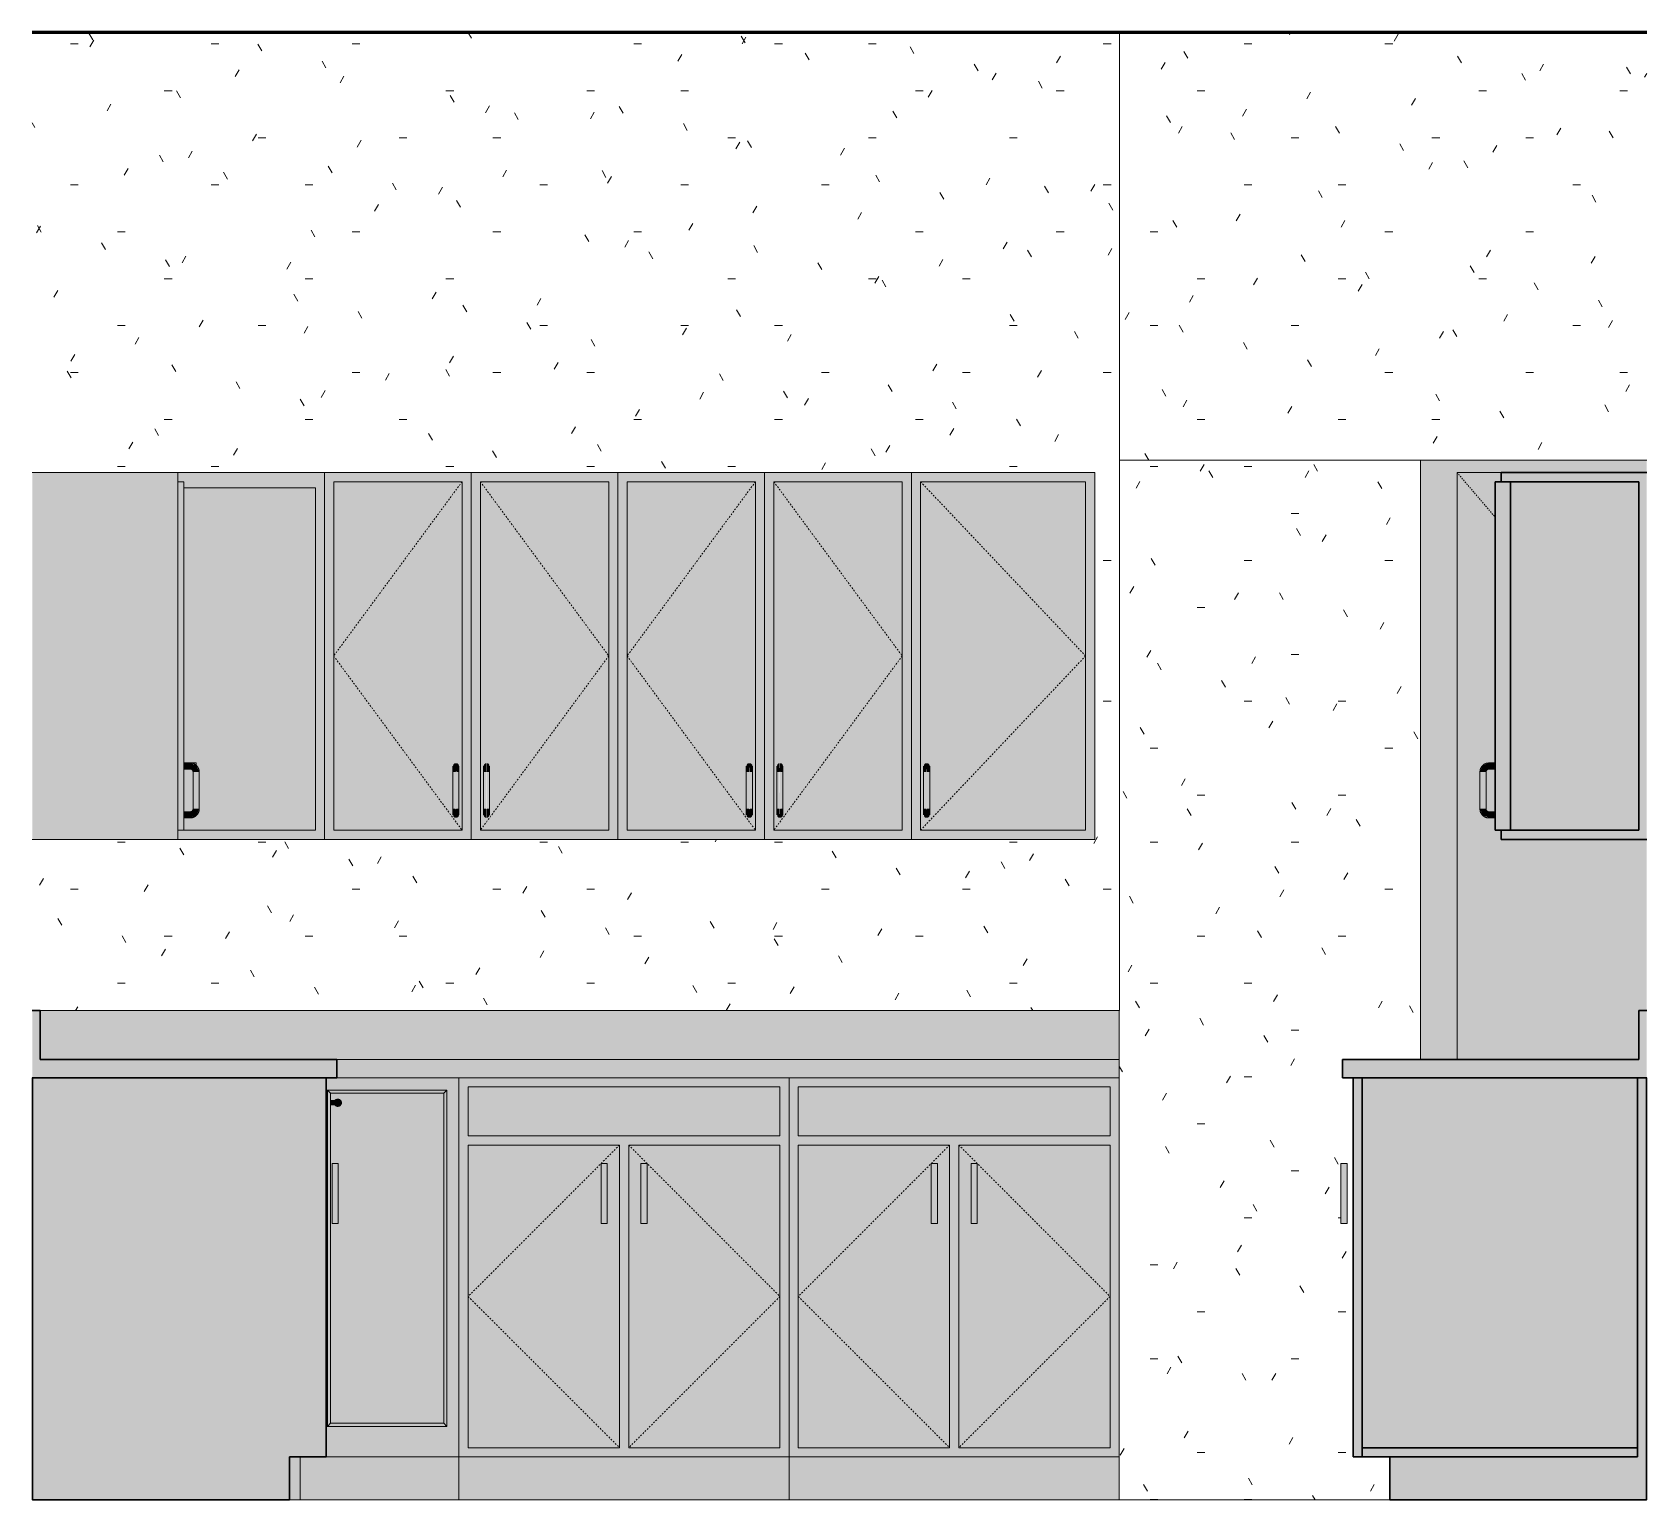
# Model space of a CAD drawing. Header units: inches. Extents: x -1667 to 6641, y -48 to 265.
# Drawn here: x 2823.3 to 2955.3, y 0 to 120 of the extents above; entities that cross this region are included whole.
import ezdxf

# ---------------------------------------------------------------- set-up
doc = ezdxf.new("R2010")
doc.units = ezdxf.units.IN
doc.header["$MEASUREMENT"] = 0
doc.linetypes.add('Dash', pattern=[0.25, 0.125, -0.125])
doc.linetypes.add('Dash 1_16_', pattern=[0.125, 0.0625, -0.0625])
for name, color, linetype, lineweight in [('A-CLNG', 13, 'Continuous', 18), ('A-DOOR', 31, 'Continuous', 18), ('A-DOOR-FRAM', 31, 'Continuous', 9), ('A-WALL-PATT', 111, 'Continuous', 18), ('C-BLDG-PADS', 91, 'Continuous', 9), ('I-WALL', 2, 'Continuous', 18), ('Q-CASE', 31, 'Continuous', 9)]:
    doc.layers.add(name, color=color, linetype=linetype, lineweight=lineweight)
pattern_1 = [(0, (-4408.195, 0), (15.36, 3.84), [0.634, -10.886, 0.634, -10.886, -61.44]), (0, (-4408.195, 0), (15.36, 3.84), [-23.04, 0.634, -22.406, 0.634, -10.886, -26.88]), (0, (-4408.195, 0), (15.36, 3.84), [-57.6, 0.634, -7.046, 0.634, -18.566]), (120, (-4402.435, 1.92), (-11.0055376, 11.3821502), [0.634, -10.886, 0.634, -10.886, -61.44]), (120, (-4402.435, 1.92), (-11.0055376, 11.3821502), [-23.04, 0.634, -22.406, 0.634, -10.886, -26.88]), (120, (-4402.435, 1.92), (-11.0055376, 11.3821502), [-57.6, 0.634, -7.046, 0.634, -18.566]), (240, (-4400.515, 9.6), (-4.3544624, -15.2221502), [0.634, -10.886, 0.634, -10.886, -61.44]), (240, (-4400.515, 9.6), (-4.3544624, -15.2221502), [-23.04, 0.634, -22.406, 0.634, -10.886, -26.88]), (240, (-4400.515, 9.6), (-4.3544624, -15.2221502), [-57.6, 0.634, -7.046, 0.634, -18.566])]

# ---------------------------------------------------------------- blocks, each defined once
blk = doc.blocks.new('Open Source Metal Building_Exterior_rvt-11-COPY ROOM - SOUTH eLEVATION')
at = {"layer": 'C-BLDG-PADS', "color": 250, "lineweight": 18}
blk.add_line((-1452.89, 0), (-1584.94, 0), dxfattribs=at)
blk = doc.blocks.new('Single-Flush - 36_ x 84_-340239-COPY ROOM - SOUTH eLEVATION')
at = {"layer": 'A-DOOR'}
h = blk.add_hatch(color=256, dxfattribs=at)
h.paths.add_polyline_path([(-1452.9, 0), (-1452.89, 0), (-1452.9, 3.5)], flags=0)
h.paths.add_polyline_path([(-1453.65, 36), (-1453.53, 36), (-1453.53, 40), (-1452.89, 40), (-1452.89, 54), (-1464.78, 54), (-1464.78, 54.75), (-1465.28, 54.75), (-1465.28, 55.75), (-1465.78, 55.75), (-1465.79, 55.78), (-1465.89, 55.8), (-1466.31, 55.98), (-1466.49, 56.4), (-1466.5, 56.5), (-1466.53, 56.5), (-1466.53, 59.5), (-1466.5, 59.5), (-1466.49, 59.6), (-1466.3, 60.03), (-1465.79, 60.22), (-1465.78, 60.23), (-1465.78, 60.25), (-1465.28, 60.25), (-1465.28, 83.25), (-1464.78, 83.25), (-1464.78, 84), (-1468.4, 84), (-1468.4, 36)], flags=0)
h.paths.add_polyline_path([(-1465.78, 56.25), (-1465.28, 56.25), (-1465.28, 59.75), (-1465.79, 59.75), (-1465.95, 59.68), (-1466.03, 59.48), (-1466.03, 56.5), (-1465.95, 56.32), (-1465.79, 56.25)], flags=0)
at = {"layer": 'A-DOOR-FRAM', "lineweight": 18}
blk.add_hatch(color=256, dxfattribs=at).paths.add_polyline_path([(-1470.12, 36), (-1468.4, 36), (-1468.4, 84), (-1452.89, 84), (-1452.89, 85), (-1471.4, 85), (-1471.4, 36)], flags=0)
at = {"layer": 'A-DOOR', "linetype": 'Dash 1_16_', "lineweight": 9}
blk.add_line((-1468.4, 84), (-1465.28, 80.35), dxfattribs=at)
at = {"layer": 'A-DOOR-FRAM'}
for p, q in [((-1471.4, 85), (-1471.4, 36)), ((-1468.4, 36), (-1468.4, 84)), ((-1468.4, 84), (-1464.78, 84))]:
    blk.add_line(p, q, dxfattribs=at)
blk = doc.blocks.new('Counter Top-L Shaped 2 - 24_ Depth 2-600382-COPY ROOM - SOUTH eLEVATION')
at = {"layer": 'Q-CASE'}
for points in [[(-1560.03, 34.5), (-1560.03, 36), (-1584.28, 36), (-1584.28, 40), (-1584.94, 40), (-1584.94, 34.5), (-1568.43, 34.5)], [(-1551.92, 36), (-1496.03, 36), (-1496.03, 40), (-1584.28, 40), (-1584.28, 36), (-1560.03, 36)], [(-1535.42, 34.5), (-1496.03, 34.5), (-1496.03, 36), (-1560.03, 36), (-1560.03, 34.5), (-1551.92, 34.5)]]:
    blk.add_hatch(color=256, dxfattribs=at).paths.add_polyline_path(points, flags=0)
at = {"layer": 'Q-CASE', "lineweight": 30}
for p, q in [((-1584.28, 40), (-1584.94, 40)), ((-1584.28, 36), (-1584.28, 40)), ((-1560.03, 36), (-1584.28, 36)), ((-1560.03, 34.5), (-1560.03, 36)), ((-1584.94, 34.5), (-1560.03, 34.5))]:
    blk.add_line(p, q, dxfattribs=at)
at = {"layer": 'Q-CASE'}
for p, q in [((-1584.28, 40), (-1496.03, 40)), ((-1496.03, 40), (-1496.03, 36)), ((-1560.03, 36), (-1496.03, 36)), ((-1496.03, 34.5), (-1496.03, 36)), ((-1496.03, 34.5), (-1560.03, 34.5))]:
    blk.add_line(p, q, dxfattribs=at)
blk = doc.blocks.new('Counter Top-L Shaped 2 - 24_ Depth-622807-COPY ROOM - SOUTH eLEVATION')
at = {"layer": 'Q-CASE'}
blk.add_hatch(color=256, dxfattribs=at).paths.add_polyline_path([(-1477.78, 34.5), (-1452.89, 34.5), (-1452.89, 40), (-1453.53, 40), (-1453.53, 36), (-1477.78, 36)], flags=0)
at = {"layer": 'Q-CASE', "lineweight": 30}
for p, q in [((-1452.89, 40), (-1453.53, 40)), ((-1453.53, 40), (-1453.53, 36)), ((-1453.53, 36), (-1477.78, 36)), ((-1477.78, 36), (-1477.78, 34.5)), ((-1477.78, 34.5), (-1452.89, 34.5))]:
    blk.add_line(p, q, dxfattribs=at)
blk = doc.blocks.new('Upper Cabinet-Single Door-Wall - 12_-621950-COPY ROOM - SOUTH eLEVATION')
at = {"layer": 'Q-CASE'}
h = blk.add_hatch(color=256, dxfattribs=at)
h.paths.add_polyline_path([(-1560.28, 54), (-1549.03, 54), (-1549.03, 84), (-1561.03, 84), (-1561.03, 54)], flags=0)
h.paths.add_polyline_path([(-1550.89, 54.75), (-1560.28, 54.75), (-1560.28, 83.25), (-1549.78, 83.25), (-1549.78, 54.75), (-1549.86, 54.75)], flags=0)
h = blk.add_hatch(color=256, dxfattribs=at)
h.paths.add_polyline_path([(-1551.92, 54.75), (-1549.78, 54.75), (-1549.78, 83.25), (-1560.28, 83.25), (-1560.28, 54.75)], flags=0)
h.paths.add_polyline_path([(-1550.28, 55.77), (-1550.41, 55.79), (-1550.48, 55.87), (-1550.52, 55.98), (-1550.5, 60.1), (-1550.46, 60.17), (-1550.39, 60.23), (-1550.17, 60.23), (-1550.07, 60.13), (-1550.03, 60.01), (-1550.05, 55.9), (-1550.1, 55.83), (-1550.17, 55.77)], flags=0)
h.paths.add_polyline_path([(-1550.28, 56.45), (-1550.24, 56.5), (-1550.32, 56.5)], flags=0)
h.paths.add_polyline_path([(-1550.32, 59.5), (-1550.24, 59.5), (-1550.28, 59.55), (-1550.3, 59.53)], flags=0)
for points in [[(-1550.52, 59.5), (-1550.32, 59.5), (-1550.28, 59.55), (-1550.28, 60.23), (-1550.41, 60.21), (-1550.48, 60.13), (-1550.52, 60.01), (-1550.51, 59.6)], [(-1550.28, 56.5), (-1550.28, 59.5), (-1550.52, 59.5), (-1550.52, 56.5), (-1550.39, 56.5)], [(-1550.08, 59.5), (-1550.03, 59.5), (-1550.03, 59.7), (-1550.03, 59.9), (-1550.03, 59.94), (-1550.05, 60.1), (-1550.11, 60.18), (-1550.17, 60.23), (-1550.28, 60.21), (-1550.26, 59.53), (-1550.24, 59.5), (-1550.17, 59.5)], [(-1550.17, 56.5), (-1550.03, 56.5), (-1550.03, 59.5), (-1550.28, 59.5), (-1550.28, 56.5)], [(-1550.28, 55.77), (-1550.28, 56.45), (-1550.32, 56.5), (-1550.52, 56.5), (-1550.52, 56.3), (-1550.53, 56.1), (-1550.52, 56.06), (-1550.5, 55.9), (-1550.46, 55.83), (-1550.38, 55.77)], [(-1550.28, 55.77), (-1550.15, 55.79), (-1550.07, 55.87), (-1550.03, 55.98), (-1550.03, 56.5), (-1550.24, 56.5), (-1550.28, 56.45), (-1550.28, 55.77)]]:
    blk.add_hatch(color=256, dxfattribs=at).paths.add_polyline_path(points, flags=0)
for p, q in [((-1549.03, 84), (-1561.03, 84)), ((-1561.03, 84), (-1561.03, 54)), ((-1549.78, 83.25), (-1560.28, 83.25)), ((-1560.28, 83.25), (-1560.28, 54.75)), ((-1549.78, 54.75), (-1549.78, 83.25)), ((-1549.03, 54), (-1549.03, 84)), ((-1550.53, 59.5), (-1550.53, 56.5)), ((-1550.03, 56.5), (-1550.03, 59.5)), ((-1560.28, 54.75), (-1549.78, 54.75)), ((-1561.03, 54), (-1549.03, 54))]:
    blk.add_line(p, q, dxfattribs=at)
at = {"layer": 'Q-CASE', "linetype": 'Dash'}
for p, q in [((-1549.78, 83.25), (-1560.28, 69)), ((-1560.28, 69), (-1549.78, 54.75))]:
    blk.add_line(p, q, dxfattribs=at)
at = {"layer": 'Q-CASE', "flags": 128}
for points in [[(-1550.53, 60), (-1550.53, 60), (-1550.53, 60), (-1550.53, 60), (-1550.53, 59.99), (-1550.53, 59.99), (-1550.53, 59.99), (-1550.53, 59.98), (-1550.53, 59.97), (-1550.53, 59.97), (-1550.53, 59.96), (-1550.53, 59.95), (-1550.53, 59.94), (-1550.53, 59.93), (-1550.53, 59.92), (-1550.53, 59.91), (-1550.53, 59.9), (-1550.53, 59.89), (-1550.53, 59.88), (-1550.53, 59.86), (-1550.53, 59.85), (-1550.53, 59.83), (-1550.53, 59.82), (-1550.53, 59.8), (-1550.53, 59.79), (-1550.53, 59.77), (-1550.53, 59.75), (-1550.53, 59.74), (-1550.53, 59.72), (-1550.53, 59.7), (-1550.53, 59.68), (-1550.53, 59.66), (-1550.53, 59.64), (-1550.53, 59.62), (-1550.53, 59.6), (-1550.53, 59.58), (-1550.53, 59.57), (-1550.53, 59.55), (-1550.53, 59.53), (-1550.53, 59.51), (-1550.53, 59.5)], [(-1550.03, 59.5), (-1550.03, 59.52), (-1550.03, 59.54), (-1550.03, 59.56), (-1550.03, 59.58), (-1550.03, 59.6), (-1550.03, 59.62), (-1550.03, 59.64), (-1550.03, 59.66), (-1550.03, 59.68), (-1550.03, 59.69), (-1550.03, 59.71), (-1550.03, 59.73), (-1550.03, 59.75), (-1550.03, 59.77), (-1550.03, 59.78), (-1550.03, 59.8), (-1550.03, 59.81), (-1550.03, 59.83), (-1550.03, 59.84), (-1550.03, 59.86), (-1550.03, 59.87), (-1550.03, 59.89), (-1550.03, 59.9), (-1550.03, 59.91), (-1550.03, 59.92), (-1550.03, 59.93), (-1550.03, 59.94), (-1550.03, 59.95), (-1550.03, 59.96), (-1550.03, 59.97), (-1550.03, 59.97), (-1550.03, 59.98), (-1550.03, 59.98), (-1550.03, 59.99), (-1550.03, 59.99), (-1550.03, 60), (-1550.03, 60), (-1550.03, 60), (-1550.03, 60)], [(-1550.53, 56.5), (-1550.53, 56.48), (-1550.53, 56.46), (-1550.53, 56.44), (-1550.53, 56.42), (-1550.53, 56.4), (-1550.53, 56.38), (-1550.53, 56.36), (-1550.53, 56.34), (-1550.53, 56.32), (-1550.53, 56.31), (-1550.53, 56.29), (-1550.53, 56.27), (-1550.53, 56.25), (-1550.53, 56.23), (-1550.53, 56.22), (-1550.53, 56.2), (-1550.53, 56.19), (-1550.53, 56.17), (-1550.53, 56.16), (-1550.53, 56.14), (-1550.53, 56.13), (-1550.53, 56.11), (-1550.53, 56.1), (-1550.53, 56.09), (-1550.53, 56.08), (-1550.53, 56.07), (-1550.53, 56.06), (-1550.53, 56.05), (-1550.53, 56.04), (-1550.53, 56.03), (-1550.53, 56.03), (-1550.53, 56.02), (-1550.53, 56.02), (-1550.53, 56.01), (-1550.53, 56.01), (-1550.53, 56), (-1550.53, 56), (-1550.53, 56), (-1550.53, 56)], [(-1550.03, 56), (-1550.03, 56), (-1550.03, 56), (-1550.03, 56), (-1550.03, 56.01), (-1550.03, 56.01), (-1550.03, 56.01), (-1550.03, 56.02), (-1550.03, 56.03), (-1550.03, 56.03), (-1550.03, 56.04), (-1550.03, 56.05), (-1550.03, 56.06), (-1550.03, 56.07), (-1550.03, 56.08), (-1550.03, 56.09), (-1550.03, 56.1), (-1550.03, 56.11), (-1550.03, 56.12), (-1550.03, 56.14), (-1550.03, 56.15), (-1550.03, 56.17), (-1550.03, 56.18), (-1550.03, 56.2), (-1550.03, 56.21), (-1550.03, 56.23), (-1550.03, 56.25), (-1550.03, 56.26), (-1550.03, 56.28), (-1550.03, 56.3), (-1550.03, 56.32), (-1550.03, 56.34), (-1550.03, 56.36), (-1550.03, 56.38), (-1550.03, 56.4), (-1550.03, 56.42), (-1550.03, 56.43), (-1550.03, 56.45), (-1550.03, 56.47), (-1550.03, 56.49), (-1550.03, 56.5)]]:
    blk.add_lwpolyline(points, dxfattribs=at)
blk = doc.blocks.new('Upper Cabinet-Double Door-Wall - 24_-583922-COPY ROOM - SOUTH eLEVATION')
at = {"layer": 'Q-CASE'}
for points in [[(-1465.28, 54.75), (-1464.03, 54.75), (-1464.03, 83.25), (-1465.28, 83.25), (-1465.28, 55.31)], [(-1464.78, 54), (-1452.89, 54), (-1452.89, 84), (-1464.78, 84), (-1464.78, 83.25), (-1453.53, 83.25), (-1453.53, 54.75), (-1464.78, 54.75)], [(-1461.14, 54.75), (-1453.53, 54.75), (-1453.53, 83.25), (-1464.03, 83.25), (-1464.03, 54.75)], [(-1466.33, 56.5), (-1466.03, 56.5), (-1466.03, 59.5), (-1466.53, 59.5), (-1466.53, 56.5), (-1466.43, 56.5)], [(-1466.35, 59.5), (-1466.03, 59.5), (-1465.95, 59.68), (-1465.78, 59.75), (-1465.79, 60.22), (-1465.88, 60.21), (-1466.31, 60.03), (-1466.49, 59.6), (-1466.49, 59.5), (-1466.43, 59.5)], [(-1465.78, 59.75), (-1465.28, 59.75), (-1465.28, 60.25), (-1465.78, 60.25), (-1465.78, 59.77)], [(-1465.78, 55.77), (-1465.79, 56.25), (-1465.95, 56.32), (-1466.03, 56.5), (-1466.5, 56.5), (-1466.49, 56.4), (-1466.3, 55.97), (-1465.79, 55.78), (-1465.78, 55.77)], [(-1465.78, 55.75), (-1465.28, 55.75), (-1465.28, 56.25), (-1465.78, 56.24), (-1465.78, 55.77)]]:
    blk.add_hatch(color=256, dxfattribs=at).paths.add_polyline_path(points, flags=0)
at = {"layer": 'Q-CASE', "lineweight": 30}
for p, q in [((-1465.28, 83.25), (-1465.28, 54.75)), ((-1464.03, 83.25), (-1465.28, 83.25)), ((-1452.89, 84), (-1464.78, 84)), ((-1464.78, 84), (-1464.78, 83.25)), ((-1464.78, 83.25), (-1453.53, 83.25)), ((-1464.03, 54.75), (-1464.03, 83.25)), ((-1453.53, 83.25), (-1453.53, 54.75)), ((-1465.28, 54.75), (-1464.03, 54.75)), ((-1453.53, 54.75), (-1464.78, 54.75)), ((-1464.78, 54.75), (-1464.78, 54)), ((-1464.78, 54), (-1452.89, 54))]:
    blk.add_line(p, q, dxfattribs=at)
at = {"layer": 'Q-CASE'}
for p, q in [((-1466.53, 59.5), (-1466.53, 56.5)), ((-1466.03, 56.5), (-1466.03, 59.5)), ((-1465.28, 60.25), (-1465.78, 60.25)), ((-1465.78, 59.75), (-1465.28, 59.75)), ((-1465.28, 56.25), (-1465.78, 56.25)), ((-1465.78, 55.75), (-1465.28, 55.75))]:
    blk.add_line(p, q, dxfattribs=at)
at = {"layer": 'Q-CASE', "flags": 128}
for points in [[(-1465.78, 60.25), (-1465.81, 60.25), (-1465.84, 60.25), (-1465.87, 60.24), (-1465.9, 60.24), (-1465.93, 60.24), (-1465.96, 60.23), (-1465.98, 60.22), (-1466.01, 60.21), (-1466.04, 60.2), (-1466.07, 60.19), (-1466.1, 60.18), (-1466.12, 60.17), (-1466.15, 60.15), (-1466.18, 60.14), (-1466.2, 60.12), (-1466.23, 60.1), (-1466.25, 60.08), (-1466.27, 60.06), (-1466.29, 60.04), (-1466.32, 60.02), (-1466.34, 60), (-1466.36, 59.98), (-1466.37, 59.95), (-1466.39, 59.93), (-1466.41, 59.91), (-1466.42, 59.88), (-1466.44, 59.85), (-1466.45, 59.83), (-1466.47, 59.8), (-1466.48, 59.77), (-1466.49, 59.74), (-1466.5, 59.72), (-1466.5, 59.69), (-1466.51, 59.66), (-1466.52, 59.63), (-1466.52, 59.6), (-1466.52, 59.57), (-1466.53, 59.54), (-1466.53, 59.51), (-1466.53, 59.5)], [(-1466.32, 60.02), (-1466.34, 60), (-1466.36, 59.98), (-1466.37, 59.95), (-1466.39, 59.93), (-1466.41, 59.91), (-1466.42, 59.88), (-1466.44, 59.85), (-1466.45, 59.83), (-1466.47, 59.8), (-1466.48, 59.77), (-1466.49, 59.74), (-1466.5, 59.72), (-1466.5, 59.69), (-1466.51, 59.66), (-1466.52, 59.63), (-1466.52, 59.6), (-1466.52, 59.57), (-1466.53, 59.54), (-1466.53, 59.51), (-1466.53, 59.5)], [(-1465.78, 60.25), (-1465.81, 60.25), (-1465.84, 60.25), (-1465.87, 60.24), (-1465.9, 60.24), (-1465.93, 60.24), (-1465.96, 60.23), (-1465.98, 60.22), (-1466.01, 60.21), (-1466.04, 60.2), (-1466.07, 60.19), (-1466.1, 60.18), (-1466.12, 60.17), (-1466.15, 60.15), (-1466.18, 60.14), (-1466.2, 60.12), (-1466.23, 60.1), (-1466.25, 60.08), (-1466.27, 60.06), (-1466.29, 60.04)], [(-1466.03, 59.5), (-1466.03, 59.51), (-1466.03, 59.52), (-1466.03, 59.53), (-1466.02, 59.54), (-1466.02, 59.55), (-1466.02, 59.56), (-1466.02, 59.57), (-1466.02, 59.58), (-1466.01, 59.59), (-1466.01, 59.6), (-1466, 59.61), (-1466, 59.62), (-1465.99, 59.62), (-1465.99, 59.63), (-1465.98, 59.64), (-1465.98, 59.65), (-1465.97, 59.66), (-1465.97, 59.66), (-1465.96, 59.67), (-1465.95, 59.68), (-1465.94, 59.69), (-1465.94, 59.69), (-1465.93, 59.7), (-1465.92, 59.7), (-1465.91, 59.71), (-1465.9, 59.72), (-1465.9, 59.72), (-1465.89, 59.73), (-1465.88, 59.73), (-1465.87, 59.73), (-1465.86, 59.74), (-1465.85, 59.74), (-1465.84, 59.74), (-1465.83, 59.74), (-1465.82, 59.75), (-1465.81, 59.75), (-1465.8, 59.75), (-1465.79, 59.75), (-1465.78, 59.75), (-1465.78, 59.75)], [(-1466.53, 56.5), (-1466.53, 56.47), (-1466.53, 56.44), (-1466.52, 56.41), (-1466.52, 56.38), (-1466.51, 56.35), (-1466.51, 56.32), (-1466.5, 56.29), (-1466.49, 56.26), (-1466.48, 56.24), (-1466.47, 56.21), (-1466.46, 56.18), (-1466.44, 56.15), (-1466.43, 56.13), (-1466.41, 56.1), (-1466.4, 56.08), (-1466.38, 56.05), (-1466.36, 56.03), (-1466.34, 56.01), (-1466.32, 55.98)], [(-1466.53, 56.5), (-1466.53, 56.47), (-1466.53, 56.44), (-1466.52, 56.41), (-1466.52, 56.38), (-1466.51, 56.35), (-1466.51, 56.32), (-1466.5, 56.29), (-1466.49, 56.26), (-1466.48, 56.24), (-1466.47, 56.21), (-1466.46, 56.18), (-1466.44, 56.15), (-1466.43, 56.13), (-1466.41, 56.1), (-1466.4, 56.08), (-1466.38, 56.05), (-1466.36, 56.03), (-1466.34, 56.01), (-1466.32, 55.98), (-1466.3, 55.96), (-1466.28, 55.94), (-1466.26, 55.92), (-1466.23, 55.9), (-1466.21, 55.89), (-1466.18, 55.87), (-1466.16, 55.85), (-1466.13, 55.84), (-1466.1, 55.82), (-1466.08, 55.81), (-1466.05, 55.8), (-1466.02, 55.79), (-1465.99, 55.78), (-1465.96, 55.77), (-1465.93, 55.77), (-1465.91, 55.76), (-1465.88, 55.76), (-1465.85, 55.75), (-1465.82, 55.75), (-1465.79, 55.75), (-1465.78, 55.75)], [(-1466.3, 55.96), (-1466.28, 55.94), (-1466.26, 55.92), (-1466.23, 55.9), (-1466.21, 55.89), (-1466.18, 55.87), (-1466.16, 55.85), (-1466.13, 55.84), (-1466.1, 55.82), (-1466.08, 55.81), (-1466.05, 55.8), (-1466.02, 55.79), (-1465.99, 55.78), (-1465.96, 55.77), (-1465.93, 55.77), (-1465.91, 55.76), (-1465.88, 55.76), (-1465.85, 55.75), (-1465.82, 55.75), (-1465.79, 55.75), (-1465.78, 55.75)], [(-1465.78, 56.25), (-1465.79, 56.25), (-1465.8, 56.25), (-1465.81, 56.25), (-1465.82, 56.25), (-1465.83, 56.25), (-1465.84, 56.26), (-1465.85, 56.26), (-1465.86, 56.26), (-1465.87, 56.27), (-1465.88, 56.27), (-1465.88, 56.27), (-1465.89, 56.28), (-1465.9, 56.28), (-1465.91, 56.29), (-1465.92, 56.29), (-1465.93, 56.3), (-1465.93, 56.31), (-1465.94, 56.31), (-1465.95, 56.32), (-1465.96, 56.33), (-1465.96, 56.33), (-1465.97, 56.34), (-1465.98, 56.35), (-1465.98, 56.36), (-1465.99, 56.36), (-1465.99, 56.37), (-1466, 56.38), (-1466, 56.39), (-1466.01, 56.4), (-1466.01, 56.41), (-1466.01, 56.42), (-1466.02, 56.43), (-1466.02, 56.44), (-1466.02, 56.45), (-1466.02, 56.46), (-1466.03, 56.47), (-1466.03, 56.48), (-1466.03, 56.49), (-1466.03, 56.5), (-1466.03, 56.5)]]:
    blk.add_lwpolyline(points, dxfattribs=at)
blk = doc.blocks.new('Base Cabinet-Double Door Sink Unit - 36_-578553-COPY ROOM - SOUTH eLEVATION')
at = {"layer": 'Q-CASE'}
h = blk.add_hatch(color=256, dxfattribs=at)
h.paths.add_polyline_path([(-1473.9, 0), (-1452.9, 0), (-1452.9, 34.5), (-1453.65, 34.5), (-1453.65, 3.5), (-1473.9, 3.5)], flags=0)
h.paths.add_polyline_path([(-1476.15, 3.5), (-1476.15, 34.5), (-1476.9, 34.5), (-1476.9, 3.5)], flags=0)
for points in [[(-1476.15, 4.25), (-1453.65, 4.25), (-1453.65, 34.5), (-1476.15, 34.5), (-1476.15, 29.99)], [(-1453.65, 3.5), (-1453.65, 4.25), (-1476.15, 4.25), (-1476.15, 3.5)]]:
    blk.add_hatch(color=256, dxfattribs=at).paths.add_polyline_path(points, flags=0)
at = {"layer": 'Q-CASE', "lineweight": 30}
for p, q in [((-1476.15, 34.5), (-1476.9, 34.5)), ((-1476.9, 34.5), (-1476.9, 3.5)), ((-1476.15, 3.5), (-1476.15, 34.5)), ((-1453.65, 34.5), (-1453.65, 3.5)), ((-1452.9, 34.5), (-1453.65, 34.5)), ((-1452.9, 0), (-1452.9, 34.5)), ((-1453.65, 4.25), (-1476.15, 4.25)), ((-1476.15, 4.25), (-1476.15, 3.5)), ((-1453.65, 3.5), (-1453.65, 4.25)), ((-1476.9, 3.5), (-1476.15, 3.5)), ((-1476.15, 3.5), (-1453.65, 3.5)), ((-1453.65, 3.5), (-1473.9, 3.5)), ((-1473.9, 3.5), (-1473.9, 0)), ((-1473.9, 0), (-1452.9, 0))]:
    blk.add_line(p, q, dxfattribs=at)
blk = doc.blocks.new('Base Cabinet-Double Door Sink Unit - 27_-619205-COPY ROOM - SOUTH eLEVATION')
at = {"layer": 'Q-CASE'}
h = blk.add_hatch(color=256, dxfattribs=at)
h.paths.add_polyline_path([(-1550.03, 3.5), (-1523.03, 3.5), (-1523.03, 34.5), (-1550.03, 34.5), (-1550.03, 22.59)], flags=0)
h.paths.add_polyline_path([(-1537.9, 22.59), (-1538.4, 22.59), (-1538.4, 27.5), (-1537.9, 27.5)], flags=0)
h.paths.add_polyline_path([(-1535.15, 22.59), (-1535.15, 27.5), (-1534.65, 27.5), (-1534.65, 22.59)], flags=0)
h = blk.add_hatch(color=256, dxfattribs=at)
h.paths.add_polyline_path([(-1534.65, 22.59), (-1534.65, 27.5), (-1535.15, 27.5), (-1535.15, 22.59)], flags=0)
h.paths.add_polyline_path([(-1538.4, 22.59), (-1537.9, 22.59), (-1537.9, 27.5), (-1538.4, 27.5)], flags=0)
blk.add_hatch(color=256, dxfattribs=at).paths.add_polyline_path([(-1549.28, 0), (-1523.03, 0), (-1523.03, 3.5), (-1550.03, 3.5), (-1550.03, 0)], flags=0)
for p, q in [((-1550.03, 34.5), (-1550.03, 3.5)), ((-1523.03, 3.5), (-1523.03, 34.5)), ((-1523.78, 33.75), (-1549.28, 33.75)), ((-1549.28, 33.75), (-1549.28, 29.75)), ((-1523.78, 29.75), (-1523.78, 33.75)), ((-1549.28, 29.75), (-1523.78, 29.75)), ((-1536.9, 29), (-1549.28, 29)), ((-1549.28, 29), (-1549.28, 4.25)), ((-1536.9, 4.25), (-1536.9, 29)), ((-1536.15, 4.25), (-1536.15, 29)), ((-1523.78, 29), (-1536.15, 29)), ((-1523.78, 4.25), (-1523.78, 29)), ((-1538.4, 27.5), (-1538.4, 22.59)), ((-1537.9, 27.5), (-1538.4, 27.5)), ((-1537.9, 22.59), (-1537.9, 27.5)), ((-1535.15, 27.5), (-1535.15, 22.59)), ((-1534.65, 27.5), (-1535.15, 27.5)), ((-1534.65, 22.59), (-1534.65, 27.5)), ((-1538.4, 22.59), (-1537.9, 22.59)), ((-1535.15, 22.59), (-1534.65, 22.59)), ((-1549.28, 4.25), (-1536.9, 4.25)), ((-1536.15, 4.25), (-1523.78, 4.25)), ((-1550.03, 3.5), (-1523.03, 3.5)), ((-1550.03, 0), (-1550.03, 3.5)), ((-1523.03, 3.5), (-1523.03, 0))]:
    blk.add_line(p, q, dxfattribs=at)
at = {"layer": 'Q-CASE', "linetype": 'Dash'}
for p, q in [((-1536.9, 29), (-1549.28, 16.62)), ((-1536.15, 29), (-1523.78, 16.62)), ((-1549.28, 16.62), (-1536.9, 4.25)), ((-1523.78, 16.62), (-1536.15, 4.25))]:
    blk.add_line(p, q, dxfattribs=at)
blk = doc.blocks.new('Corner_Base_Cabinet_7113 - L - Shaped Cabinet-618934-COPY ROOM - SOUTH eLEVATION')
at = {"layer": 'Q-CASE'}
h = blk.add_hatch(color=256, dxfattribs=at)
h.paths.add_polyline_path([(-1563.9, 0), (-1563.03, 0), (-1563.03, 3.5), (-1563.9, 3.5), (-1563.9, 3.36)], flags=0)
h.paths.add_polyline_path([(-1584.9, 0), (-1584.9, 34.5), (-1584.94, 34.5), (-1584.94, 0)], flags=0)
for points in [[(-1559.03, 3.5), (-1550.03, 3.5), (-1550.03, 34.5), (-1560.9, 34.5), (-1560.9, 33.5), (-1551.03, 33.5), (-1551.03, 6), (-1560.9, 6), (-1560.9, 3.5), (-1560.53, 3.5)], [(-1560.78, 6), (-1560.78, 33.5), (-1560.9, 33.5), (-1560.9, 6)], [(-1560.78, 6), (-1560.53, 6.25), (-1560.53, 33.25), (-1560.78, 33.5), (-1560.78, 29.99)], [(-1551.92, 33.25), (-1551.28, 33.25), (-1551.03, 33.5), (-1560.78, 33.5), (-1560.53, 33.25)], [(-1551.03, 6), (-1551.03, 33.5), (-1551.28, 33.25), (-1551.28, 6.25)], [(-1560.19, 32.46), (-1560.19, 32.64), (-1560.53, 32.64), (-1560.53, 32.46)], [(-1560.19, 32.28), (-1560.19, 32.46), (-1560.53, 32.46), (-1560.53, 32.28), (-1560.45, 32.28)], [(-1559.65, 32.46), (-1559.71, 32.6), (-1559.85, 32.74), (-1560.04, 32.73), (-1560.19, 32.64), (-1560.19, 32.46), (-1559.79, 32.46)], [(-1559.85, 32.18), (-1559.71, 32.32), (-1559.65, 32.46), (-1560.19, 32.46), (-1560.19, 32.28), (-1560.04, 32.19)], [(-1551.03, 6), (-1551.28, 6.25), (-1560.53, 6.25), (-1560.78, 6), (-1551.92, 6)], [(-1551.92, 0), (-1550.03, 0), (-1550.03, 3.5), (-1563.03, 3.5), (-1563.03, 0), (-1558.8, 0)]]:
    blk.add_hatch(color=256, dxfattribs=at).paths.add_polyline_path(points, flags=0)
h = blk.add_hatch(color=256, dxfattribs=at)
h.paths.add_polyline_path([(-1560.53, 6.25), (-1551.28, 6.25), (-1551.28, 33.25), (-1560.53, 33.25), (-1560.53, 32.64), (-1560.19, 32.64), (-1560.01, 32.73), (-1559.85, 32.74), (-1559.71, 32.59), (-1559.65, 32.46), (-1559.71, 32.32), (-1559.85, 32.18), (-1560.06, 32.2), (-1560.2, 32.28), (-1560.53, 32.28), (-1560.53, 22.59)], flags=0)
h.paths.add_polyline_path([(-1559.9, 22.59), (-1560.4, 22.59), (-1560.4, 27.5), (-1559.9, 27.5)], flags=0)
for p, q in [((-1550.03, 3.5), (-1550.03, 34.5)), ((-1560.9, 33.5), (-1560.78, 33.5)), ((-1560.78, 6), (-1560.78, 33.5)), ((-1560.53, 33.25), (-1560.78, 33.5)), ((-1560.78, 33.5), (-1551.03, 33.5)), ((-1560.53, 33.25), (-1560.53, 6.25)), ((-1551.28, 33.25), (-1560.53, 33.25)), ((-1551.03, 33.5), (-1551.28, 33.25)), ((-1551.28, 6.25), (-1551.28, 33.25)), ((-1551.03, 33.5), (-1551.03, 6)), ((-1560.19, 32.64), (-1560.53, 32.64)), ((-1560.53, 32.28), (-1560.19, 32.28)), ((-1560.19, 32.64), (-1560.19, 32.46)), ((-1560.19, 32.46), (-1560.19, 32.28)), ((-1560.9, 6), (-1560.78, 6)), ((-1560.78, 6), (-1560.53, 6.25)), ((-1551.03, 6), (-1560.78, 6)), ((-1560.53, 6.25), (-1551.28, 6.25)), ((-1551.03, 6), (-1551.28, 6.25)), ((-1563.03, 0), (-1563.03, 3.5)), ((-1560.9, 3.5), (-1559.03, 3.5)), ((-1559.03, 3.5), (-1550.03, 3.5))]:
    blk.add_line(p, q, dxfattribs=at)
at = {"layer": 'Q-CASE', "flags": 128}
for points in [[(-1560.19, 32.64), (-1560.18, 32.64), (-1560.17, 32.65), (-1560.16, 32.66), (-1560.16, 32.67), (-1560.15, 32.68), (-1560.14, 32.69), (-1560.13, 32.7), (-1560.12, 32.7), (-1560.11, 32.71), (-1560.1, 32.72), (-1560.09, 32.72), (-1560.08, 32.73), (-1560.07, 32.73), (-1560.06, 32.74), (-1560.04, 32.74), (-1560.03, 32.74), (-1560.02, 32.75), (-1560.01, 32.75), (-1560, 32.75), (-1559.99, 32.76), (-1559.97, 32.76), (-1559.96, 32.76), (-1559.95, 32.76), (-1559.94, 32.76), (-1559.93, 32.76), (-1559.91, 32.76), (-1559.9, 32.75), (-1559.89, 32.75), (-1559.88, 32.75), (-1559.87, 32.75), (-1559.86, 32.74), (-1559.84, 32.74), (-1559.83, 32.74), (-1559.82, 32.73), (-1559.81, 32.73), (-1559.8, 32.72), (-1559.79, 32.71), (-1559.78, 32.71), (-1559.77, 32.7), (-1559.76, 32.69), (-1559.75, 32.69), (-1559.74, 32.68), (-1559.73, 32.67), (-1559.73, 32.66), (-1559.72, 32.65), (-1559.71, 32.64), (-1559.7, 32.63), (-1559.7, 32.62), (-1559.69, 32.61), (-1559.68, 32.6), (-1559.68, 32.59), (-1559.67, 32.58), (-1559.67, 32.57), (-1559.66, 32.56), (-1559.66, 32.55), (-1559.66, 32.54), (-1559.65, 32.53), (-1559.65, 32.51), (-1559.65, 32.5), (-1559.65, 32.49), (-1559.65, 32.48), (-1559.65, 32.47), (-1559.65, 32.46)], [(-1559.65, 32.46), (-1559.65, 32.45), (-1559.65, 32.44), (-1559.65, 32.42), (-1559.65, 32.41), (-1559.65, 32.4), (-1559.65, 32.39), (-1559.66, 32.38), (-1559.66, 32.37), (-1559.67, 32.35), (-1559.67, 32.34), (-1559.67, 32.33), (-1559.68, 32.32), (-1559.69, 32.31), (-1559.69, 32.3), (-1559.7, 32.29), (-1559.71, 32.28), (-1559.71, 32.27), (-1559.72, 32.26), (-1559.73, 32.25), (-1559.74, 32.24), (-1559.75, 32.24), (-1559.76, 32.23), (-1559.76, 32.22), (-1559.77, 32.21), (-1559.78, 32.21), (-1559.79, 32.2), (-1559.81, 32.2), (-1559.82, 32.19), (-1559.83, 32.19), (-1559.84, 32.18), (-1559.85, 32.18), (-1559.86, 32.17), (-1559.87, 32.17), (-1559.88, 32.17), (-1559.9, 32.17), (-1559.91, 32.16), (-1559.92, 32.16), (-1559.93, 32.16), (-1559.94, 32.16), (-1559.96, 32.16), (-1559.97, 32.16), (-1559.98, 32.16), (-1559.99, 32.16), (-1560, 32.17), (-1560.02, 32.17), (-1560.03, 32.17), (-1560.04, 32.18), (-1560.05, 32.18), (-1560.06, 32.18), (-1560.07, 32.19), (-1560.08, 32.19), (-1560.09, 32.2), (-1560.1, 32.21), (-1560.11, 32.21), (-1560.12, 32.22), (-1560.13, 32.23), (-1560.14, 32.23), (-1560.15, 32.24), (-1560.16, 32.25), (-1560.17, 32.26), (-1560.18, 32.27), (-1560.18, 32.28), (-1560.19, 32.28)]]:
    blk.add_lwpolyline(points, dxfattribs=at)
blk = doc.blocks.new('Base Cabinet-Double Door Sink Unit - 27_-V31-COPY ROOM - SOUTH eLEVATION')
at = {"layer": 'Q-CASE'}
for points in [[(-1584.9, 0), (-1563.9, 0), (-1563.9, 3.5), (-1560.9, 3.5), (-1560.9, 34.5), (-1584.9, 34.5), (-1584.9, 29.99)], [(-1559.9, 22.59), (-1559.9, 27.5), (-1560.4, 27.5), (-1560.4, 22.59)]]:
    blk.add_hatch(color=256, dxfattribs=at).paths.add_polyline_path(points, flags=0)
at = {"layer": 'Q-CASE', "lineweight": 30}
for p, q in [((-1584.81, 34.5), (-1584.9, 34.5)), ((-1584.9, 34.5), (-1584.9, 0)), ((-1561, 34.5), (-1584.81, 34.5)), ((-1560.9, 34.5), (-1561, 34.5)), ((-1560.9, 3.5), (-1560.9, 34.5)), ((-1563.9, 0), (-1563.9, 3.5)), ((-1563.9, 3.5), (-1561, 3.5)), ((-1561, 3.5), (-1560.9, 3.5)), ((-1584.9, 0), (-1563.9, 0))]:
    blk.add_line(p, q, dxfattribs=at)
at = {"layer": 'Q-CASE'}
for p, q in [((-1560.4, 22.59), (-1560.4, 27.5)), ((-1560.4, 27.5), (-1559.9, 27.5)), ((-1559.9, 27.5), (-1559.9, 22.59)), ((-1559.9, 22.59), (-1560.4, 22.59))]:
    blk.add_line(p, q, dxfattribs=at)
blk = doc.blocks.new('Upper Cabinet-Corner Unit Square-Wall - 12_ Depth-621841-COPY ROOM - SOUTH eLEVATION')
at = {"layer": 'Q-CASE'}
for points in [[(-1573.03, 54), (-1561.03, 54), (-1561.03, 84), (-1573.03, 84), (-1573.03, 83.25), (-1572.53, 83.25), (-1572.53, 82.75), (-1561.78, 82.75), (-1561.78, 54.75), (-1573.03, 54.75)], [(-1572.53, 54.75), (-1561.78, 54.75), (-1561.78, 82.75), (-1572.53, 82.75), (-1572.53, 60.25), (-1571.53, 60.25), (-1571.51, 60.03), (-1571.49, 60.01), (-1571.31, 59.53), (-1571.3, 59.5), (-1571.28, 59.5), (-1571.28, 56.5), (-1571.3, 56.5), (-1571.32, 56.4), (-1571.52, 55.96), (-1571.93, 55.79), (-1572.03, 55.77), (-1572.04, 55.75), (-1572.53, 55.75), (-1572.53, 55.31)]]:
    blk.add_hatch(color=256, dxfattribs=at).paths.add_polyline_path(points, flags=0)
h = blk.add_hatch(color=256, dxfattribs=at)
h.paths.add_polyline_path([(-1572.03, 56.25), (-1571.85, 56.32), (-1571.78, 56.52), (-1571.79, 59.53), (-1571.85, 59.68), (-1572.04, 59.75), (-1572.53, 59.75), (-1572.53, 56.25), (-1572.04, 56.25)], flags=0)
h.paths.add_polyline_path([(-1571.53, 60.04), (-1571.53, 60.25), (-1572.03, 60.25), (-1572.03, 60.23), (-1571.87, 60.19), (-1571.56, 60.06)], flags=0)
for p, q in [((-1573.03, 84), (-1561.03, 84)), ((-1561.03, 84), (-1561.03, 54)), ((-1561.78, 82.75), (-1572.53, 82.75)), ((-1561.78, 54.75), (-1561.78, 82.75)), ((-1572.03, 60.25), (-1571.53, 60.25)), ((-1571.53, 60.25), (-1571.53, 60.04)), ((-1572.53, 54.75), (-1561.78, 54.75)), ((-1561.03, 54), (-1573.03, 54))]:
    blk.add_line(p, q, dxfattribs=at)
blk = doc.blocks.new('Upper Cabinet-Single Door-Wall - 12_-621969-COPY ROOM - SOUTH eLEVATION')
at = {"layer": 'Q-CASE'}
h = blk.add_hatch(color=256, dxfattribs=at)
h.paths.add_polyline_path([(-1549.03, 54), (-1537.03, 54), (-1537.03, 84), (-1549.03, 84), (-1549.03, 56.24)], flags=0)
h.paths.add_polyline_path([(-1543.67, 54.75), (-1548.28, 54.75), (-1548.28, 83.25), (-1537.78, 83.25), (-1537.78, 54.75)], flags=0)
h = blk.add_hatch(color=256, dxfattribs=at)
h.paths.add_polyline_path([(-1546.77, 54.75), (-1537.78, 54.75), (-1537.78, 83.25), (-1548.28, 83.25), (-1548.28, 54.75), (-1547.8, 54.75)], flags=0)
h.paths.add_polyline_path([(-1547.78, 55.77), (-1547.91, 55.79), (-1547.98, 55.87), (-1548.02, 55.98), (-1548, 60.1), (-1547.96, 60.17), (-1547.89, 60.23), (-1547.66, 60.22), (-1547.57, 60.13), (-1547.53, 60.01), (-1547.55, 55.9), (-1547.61, 55.82), (-1547.67, 55.77)], flags=0)
h.paths.add_polyline_path([(-1547.78, 56.45), (-1547.74, 56.5), (-1547.82, 56.5), (-1547.8, 56.48)], flags=0)
h.paths.add_polyline_path([(-1547.8, 59.5), (-1547.74, 59.5), (-1547.78, 59.55), (-1547.82, 59.5)], flags=0)
for points in [[(-1548.02, 59.5), (-1547.82, 59.5), (-1547.78, 59.55), (-1547.8, 60.23), (-1547.91, 60.21), (-1547.98, 60.13), (-1548.02, 60.01), (-1548.01, 59.6)], [(-1547.97, 56.5), (-1547.78, 56.5), (-1547.8, 59.5), (-1548.02, 59.5), (-1548.02, 56.5)], [(-1547.67, 59.5), (-1547.53, 59.5), (-1547.53, 59.7), (-1547.53, 59.9), (-1547.53, 59.94), (-1547.55, 60.1), (-1547.6, 60.17), (-1547.67, 60.23), (-1547.78, 60.21), (-1547.78, 59.55), (-1547.74, 59.5)], [(-1547.53, 56.5), (-1547.53, 59.5), (-1547.78, 59.5), (-1547.78, 56.5), (-1547.58, 56.5)], [(-1547.78, 55.77), (-1547.8, 56.48), (-1547.82, 56.5), (-1548.02, 56.5), (-1548.02, 56.3), (-1548.03, 56.1), (-1548.02, 56.06), (-1548, 55.9), (-1547.96, 55.83), (-1547.89, 55.77), (-1547.8, 55.77)], [(-1547.78, 55.77), (-1547.65, 55.79), (-1547.57, 55.87), (-1547.53, 55.98), (-1547.53, 56.5), (-1547.74, 56.5), (-1547.78, 56.45), (-1547.78, 55.79)]]:
    blk.add_hatch(color=256, dxfattribs=at).paths.add_polyline_path(points, flags=0)
for p, q in [((-1549.03, 84), (-1549.03, 54)), ((-1537.03, 84), (-1549.03, 84)), ((-1548.28, 83.25), (-1548.28, 54.75)), ((-1537.78, 83.25), (-1548.28, 83.25)), ((-1537.78, 54.75), (-1537.78, 83.25)), ((-1537.03, 54), (-1537.03, 84)), ((-1548.03, 59.5), (-1548.03, 56.5)), ((-1547.53, 56.5), (-1547.53, 59.5)), ((-1548.28, 54.75), (-1537.78, 54.75)), ((-1549.03, 54), (-1537.03, 54))]:
    blk.add_line(p, q, dxfattribs=at)
at = {"layer": 'Q-CASE', "linetype": 'Dash'}
for p, q in [((-1548.28, 83.25), (-1537.78, 69)), ((-1537.78, 69), (-1548.28, 54.75))]:
    blk.add_line(p, q, dxfattribs=at)
at = {"layer": 'Q-CASE', "flags": 128}
for points in [[(-1548.03, 60), (-1548.03, 60), (-1548.03, 60), (-1548.03, 60), (-1548.03, 59.99), (-1548.03, 59.99), (-1548.03, 59.99), (-1548.03, 59.98), (-1548.03, 59.97), (-1548.03, 59.97), (-1548.03, 59.96), (-1548.03, 59.95), (-1548.03, 59.94), (-1548.03, 59.93), (-1548.03, 59.92), (-1548.03, 59.91), (-1548.03, 59.9), (-1548.03, 59.89), (-1548.03, 59.88), (-1548.03, 59.86), (-1548.03, 59.85), (-1548.03, 59.83), (-1548.03, 59.82), (-1548.03, 59.8), (-1548.03, 59.79), (-1548.03, 59.77), (-1548.03, 59.75), (-1548.03, 59.74), (-1548.03, 59.72), (-1548.03, 59.7), (-1548.03, 59.68), (-1548.03, 59.66), (-1548.03, 59.64), (-1548.03, 59.62), (-1548.03, 59.6), (-1548.03, 59.58), (-1548.03, 59.57), (-1548.03, 59.55), (-1548.03, 59.53), (-1548.03, 59.51), (-1548.03, 59.5)], [(-1547.53, 59.5), (-1547.53, 59.52), (-1547.53, 59.54), (-1547.53, 59.56), (-1547.53, 59.58), (-1547.53, 59.6), (-1547.53, 59.62), (-1547.53, 59.64), (-1547.53, 59.66), (-1547.53, 59.68), (-1547.53, 59.69), (-1547.53, 59.71), (-1547.53, 59.73), (-1547.53, 59.75), (-1547.53, 59.77), (-1547.53, 59.78), (-1547.53, 59.8), (-1547.53, 59.81), (-1547.53, 59.83), (-1547.53, 59.84), (-1547.53, 59.86), (-1547.53, 59.87), (-1547.53, 59.89), (-1547.53, 59.9), (-1547.53, 59.91), (-1547.53, 59.92), (-1547.53, 59.93), (-1547.53, 59.94), (-1547.53, 59.95), (-1547.53, 59.96), (-1547.53, 59.97), (-1547.53, 59.97), (-1547.53, 59.98), (-1547.53, 59.98), (-1547.53, 59.99), (-1547.53, 59.99), (-1547.53, 60), (-1547.53, 60), (-1547.53, 60), (-1547.53, 60)], [(-1548.03, 56.5), (-1548.03, 56.48), (-1548.03, 56.46), (-1548.03, 56.44), (-1548.03, 56.42), (-1548.03, 56.4), (-1548.03, 56.38), (-1548.03, 56.36), (-1548.03, 56.34), (-1548.03, 56.32), (-1548.03, 56.31), (-1548.03, 56.29), (-1548.03, 56.27), (-1548.03, 56.25), (-1548.03, 56.23), (-1548.03, 56.22), (-1548.03, 56.2), (-1548.03, 56.19), (-1548.03, 56.17), (-1548.03, 56.16), (-1548.03, 56.14), (-1548.03, 56.13), (-1548.03, 56.11), (-1548.03, 56.1), (-1548.03, 56.09), (-1548.03, 56.08), (-1548.03, 56.07), (-1548.03, 56.06), (-1548.03, 56.05), (-1548.03, 56.04), (-1548.03, 56.03), (-1548.03, 56.03), (-1548.03, 56.02), (-1548.03, 56.02), (-1548.03, 56.01), (-1548.03, 56.01), (-1548.03, 56), (-1548.03, 56), (-1548.03, 56), (-1548.03, 56)], [(-1547.53, 56), (-1547.53, 56), (-1547.53, 56), (-1547.53, 56), (-1547.53, 56.01), (-1547.53, 56.01), (-1547.53, 56.01), (-1547.53, 56.02), (-1547.53, 56.03), (-1547.53, 56.03), (-1547.53, 56.04), (-1547.53, 56.05), (-1547.53, 56.06), (-1547.53, 56.07), (-1547.53, 56.08), (-1547.53, 56.09), (-1547.53, 56.1), (-1547.53, 56.11), (-1547.53, 56.12), (-1547.53, 56.14), (-1547.53, 56.15), (-1547.53, 56.17), (-1547.53, 56.18), (-1547.53, 56.2), (-1547.53, 56.21), (-1547.53, 56.23), (-1547.53, 56.25), (-1547.53, 56.26), (-1547.53, 56.28), (-1547.53, 56.3), (-1547.53, 56.32), (-1547.53, 56.34), (-1547.53, 56.36), (-1547.53, 56.38), (-1547.53, 56.4), (-1547.53, 56.42), (-1547.53, 56.43), (-1547.53, 56.45), (-1547.53, 56.47), (-1547.53, 56.49), (-1547.53, 56.5)]]:
    blk.add_lwpolyline(points, dxfattribs=at)
blk = doc.blocks.new('Upper Cabinet-Single Door-Wall - 15_-622052-COPY ROOM - SOUTH eLEVATION')
at = {"layer": 'Q-CASE'}
h = blk.add_hatch(color=256, dxfattribs=at)
h.paths.add_polyline_path([(-1513.03, 54), (-1498.03, 54), (-1498.03, 84), (-1513.03, 84), (-1513.03, 56.24)], flags=0)
h.paths.add_polyline_path([(-1512.28, 54.75), (-1512.28, 83.25), (-1498.78, 83.25), (-1498.78, 54.75), (-1511.69, 54.75)], flags=0)
h = blk.add_hatch(color=256, dxfattribs=at)
h.paths.add_polyline_path([(-1512.28, 54.75), (-1498.78, 54.75), (-1498.78, 83.25), (-1512.28, 83.25), (-1512.28, 55.31)], flags=0)
h.paths.add_polyline_path([(-1511.78, 55.77), (-1511.91, 55.79), (-1511.98, 55.87), (-1512.02, 55.98), (-1512, 60.1), (-1511.94, 60.18), (-1511.89, 60.23), (-1511.66, 60.22), (-1511.57, 60.13), (-1511.53, 60.01), (-1511.55, 55.9), (-1511.6, 55.83), (-1511.69, 55.77)], flags=0)
h.paths.add_polyline_path([(-1511.78, 56.45), (-1511.74, 56.5), (-1511.82, 56.5)], flags=0)
h.paths.add_polyline_path([(-1511.74, 59.5), (-1511.78, 59.55), (-1511.82, 59.5), (-1511.78, 59.5)], flags=0)
for points in [[(-1511.97, 59.5), (-1511.82, 59.5), (-1511.78, 59.55), (-1511.78, 60.23), (-1511.91, 60.21), (-1511.98, 60.13), (-1512.02, 60.01), (-1512.02, 59.5)], [(-1511.89, 56.5), (-1511.78, 56.5), (-1511.78, 59.5), (-1512.02, 59.5), (-1512.02, 56.5), (-1511.97, 56.5)], [(-1511.74, 59.5), (-1511.53, 59.5), (-1511.53, 59.7), (-1511.53, 59.9), (-1511.53, 59.94), (-1511.55, 60.1), (-1511.6, 60.17), (-1511.67, 60.23), (-1511.78, 60.21), (-1511.76, 59.53)], [(-1511.53, 56.5), (-1511.53, 59.5), (-1511.78, 59.5), (-1511.78, 56.5), (-1511.58, 56.5)], [(-1511.78, 55.77), (-1511.78, 56.45), (-1511.82, 56.5), (-1512.02, 56.5), (-1512.02, 56.3), (-1512.03, 56.1), (-1512.02, 56.06), (-1512, 55.9), (-1511.95, 55.82), (-1511.89, 55.77)], [(-1511.78, 55.77), (-1511.65, 55.79), (-1511.57, 55.87), (-1511.53, 55.98), (-1511.53, 56.5), (-1511.74, 56.5), (-1511.78, 56.45), (-1511.78, 55.77)]]:
    blk.add_hatch(color=256, dxfattribs=at).paths.add_polyline_path(points, flags=0)
for p, q in [((-1513.03, 84), (-1513.03, 54)), ((-1498.03, 84), (-1513.03, 84)), ((-1512.28, 83.25), (-1512.28, 54.75)), ((-1498.78, 83.25), (-1512.28, 83.25)), ((-1498.78, 54.75), (-1498.78, 83.25)), ((-1498.03, 54), (-1498.03, 84)), ((-1512.03, 59.5), (-1512.03, 56.5)), ((-1511.53, 56.5), (-1511.53, 59.5)), ((-1512.28, 54.75), (-1498.78, 54.75)), ((-1513.03, 54), (-1498.03, 54))]:
    blk.add_line(p, q, dxfattribs=at)
at = {"layer": 'Q-CASE', "linetype": 'Dash'}
for p, q in [((-1512.28, 83.25), (-1498.78, 69)), ((-1498.78, 69), (-1512.28, 54.75))]:
    blk.add_line(p, q, dxfattribs=at)
at = {"layer": 'Q-CASE', "flags": 128}
for points in [[(-1512.03, 60), (-1512.03, 60), (-1512.03, 60), (-1512.03, 60), (-1512.03, 59.99), (-1512.03, 59.99), (-1512.03, 59.99), (-1512.03, 59.98), (-1512.03, 59.97), (-1512.03, 59.97), (-1512.03, 59.96), (-1512.03, 59.95), (-1512.03, 59.94), (-1512.03, 59.93), (-1512.03, 59.92), (-1512.03, 59.91), (-1512.03, 59.9), (-1512.03, 59.89), (-1512.03, 59.88), (-1512.03, 59.86), (-1512.03, 59.85), (-1512.03, 59.83), (-1512.03, 59.82), (-1512.03, 59.8), (-1512.03, 59.79), (-1512.03, 59.77), (-1512.03, 59.75), (-1512.03, 59.74), (-1512.03, 59.72), (-1512.03, 59.7), (-1512.03, 59.68), (-1512.03, 59.66), (-1512.03, 59.64), (-1512.03, 59.62), (-1512.03, 59.6), (-1512.03, 59.58), (-1512.03, 59.57), (-1512.03, 59.55), (-1512.03, 59.53), (-1512.03, 59.51), (-1512.03, 59.5)], [(-1511.53, 59.5), (-1511.53, 59.52), (-1511.53, 59.54), (-1511.53, 59.56), (-1511.53, 59.58), (-1511.53, 59.6), (-1511.53, 59.62), (-1511.53, 59.64), (-1511.53, 59.66), (-1511.53, 59.68), (-1511.53, 59.69), (-1511.53, 59.71), (-1511.53, 59.73), (-1511.53, 59.75), (-1511.53, 59.77), (-1511.53, 59.78), (-1511.53, 59.8), (-1511.53, 59.81), (-1511.53, 59.83), (-1511.53, 59.84), (-1511.53, 59.86), (-1511.53, 59.87), (-1511.53, 59.89), (-1511.53, 59.9), (-1511.53, 59.91), (-1511.53, 59.92), (-1511.53, 59.93), (-1511.53, 59.94), (-1511.53, 59.95), (-1511.53, 59.96), (-1511.53, 59.97), (-1511.53, 59.97), (-1511.53, 59.98), (-1511.53, 59.98), (-1511.53, 59.99), (-1511.53, 59.99), (-1511.53, 60), (-1511.53, 60), (-1511.53, 60), (-1511.53, 60)], [(-1512.03, 56.5), (-1512.03, 56.48), (-1512.03, 56.46), (-1512.03, 56.44), (-1512.03, 56.42), (-1512.03, 56.4), (-1512.03, 56.38), (-1512.03, 56.36), (-1512.03, 56.34), (-1512.03, 56.32), (-1512.03, 56.31), (-1512.03, 56.29), (-1512.03, 56.27), (-1512.03, 56.25), (-1512.03, 56.23), (-1512.03, 56.22), (-1512.03, 56.2), (-1512.03, 56.19), (-1512.03, 56.17), (-1512.03, 56.16), (-1512.03, 56.14), (-1512.03, 56.13), (-1512.03, 56.11), (-1512.03, 56.1), (-1512.03, 56.09), (-1512.03, 56.08), (-1512.03, 56.07), (-1512.03, 56.06), (-1512.03, 56.05), (-1512.03, 56.04), (-1512.03, 56.03), (-1512.03, 56.03), (-1512.03, 56.02), (-1512.03, 56.02), (-1512.03, 56.01), (-1512.03, 56.01), (-1512.03, 56), (-1512.03, 56), (-1512.03, 56), (-1512.03, 56)], [(-1511.53, 56), (-1511.53, 56), (-1511.53, 56), (-1511.53, 56), (-1511.53, 56.01), (-1511.53, 56.01), (-1511.53, 56.01), (-1511.53, 56.02), (-1511.53, 56.03), (-1511.53, 56.03), (-1511.53, 56.04), (-1511.53, 56.05), (-1511.53, 56.06), (-1511.53, 56.07), (-1511.53, 56.08), (-1511.53, 56.09), (-1511.53, 56.1), (-1511.53, 56.11), (-1511.53, 56.12), (-1511.53, 56.14), (-1511.53, 56.15), (-1511.53, 56.17), (-1511.53, 56.18), (-1511.53, 56.2), (-1511.53, 56.21), (-1511.53, 56.23), (-1511.53, 56.25), (-1511.53, 56.26), (-1511.53, 56.28), (-1511.53, 56.3), (-1511.53, 56.32), (-1511.53, 56.34), (-1511.53, 56.36), (-1511.53, 56.38), (-1511.53, 56.4), (-1511.53, 56.42), (-1511.53, 56.43), (-1511.53, 56.45), (-1511.53, 56.47), (-1511.53, 56.49), (-1511.53, 56.5)]]:
    blk.add_lwpolyline(points, dxfattribs=at)
blk = doc.blocks.new('Base Cabinet-Double Door Sink Unit - 36_-V32-COPY ROOM - SOUTH eLEVATION')
at = {"layer": 'Q-CASE'}
blk.add_hatch(color=256, dxfattribs=at).paths.add_polyline_path([(-1477.4, 22.59), (-1477.4, 27.5), (-1477.9, 27.5), (-1477.9, 22.59)], flags=0)
for p, q in [((-1477.9, 22.59), (-1477.9, 27.5)), ((-1477.9, 27.5), (-1477.4, 27.5)), ((-1477.4, 27.5), (-1477.4, 22.59)), ((-1477.4, 22.59), (-1477.9, 22.59))]:
    blk.add_line(p, q, dxfattribs=at)
blk = doc.blocks.new('Upper Cabinet-Double Door-Wall - 24_-V33-COPY ROOM - SOUTH eLEVATION')
at = {"layer": 'Q-CASE'}
for points in [[(-1573.03, 54), (-1573.03, 84), (-1584.94, 84), (-1584.94, 54), (-1576.68, 54)], [(-1572.53, 54.75), (-1572.53, 83.25), (-1573.03, 83.25), (-1573.03, 54.75), (-1572.56, 54.75)], [(-1572.03, 59.75), (-1572.04, 60.25), (-1572.53, 60.25), (-1572.53, 59.75), (-1572.04, 59.75)], [(-1571.63, 59.5), (-1571.3, 59.5), (-1571.32, 59.6), (-1571.52, 60.04), (-1571.93, 60.21), (-1572.03, 60.21), (-1572.03, 59.75), (-1571.85, 59.68), (-1571.78, 59.5), (-1571.68, 59.5)], [(-1571.58, 56.5), (-1571.28, 56.5), (-1571.28, 59.5), (-1571.78, 59.5), (-1571.78, 56.5), (-1571.63, 56.5)], [(-1572.03, 55.75), (-1572.04, 56.25), (-1572.53, 56.24), (-1572.53, 55.75), (-1572.04, 55.75)], [(-1572.03, 55.77), (-1571.93, 55.79), (-1571.5, 55.97), (-1571.32, 56.4), (-1571.32, 56.5), (-1571.78, 56.5), (-1571.85, 56.32), (-1572.03, 56.24), (-1572.03, 55.77)]]:
    blk.add_hatch(color=256, dxfattribs=at).paths.add_polyline_path(points, flags=0)
for p, q in [((-1573.03, 84), (-1584.94, 84)), ((-1573.03, 84), (-1573.03, 54)), ((-1573.03, 83.25), (-1572.53, 83.25)), ((-1572.53, 83.25), (-1572.53, 54.75)), ((-1572.03, 60.25), (-1572.53, 60.25)), ((-1572.53, 59.75), (-1572.03, 59.75)), ((-1571.78, 59.5), (-1571.78, 56.5)), ((-1571.28, 56.5), (-1571.28, 59.5)), ((-1572.03, 56.25), (-1572.53, 56.25)), ((-1572.53, 55.75), (-1572.03, 55.75)), ((-1573.03, 54.75), (-1572.53, 54.75)), ((-1573.03, 54), (-1584.94, 54))]:
    blk.add_line(p, q, dxfattribs=at)
at = {"layer": 'Q-CASE', "flags": 128}
for points in [[(-1571.28, 59.5), (-1571.28, 59.53), (-1571.28, 59.56), (-1571.28, 59.59), (-1571.29, 59.62), (-1571.29, 59.65), (-1571.3, 59.68), (-1571.31, 59.71), (-1571.32, 59.74), (-1571.33, 59.76), (-1571.34, 59.79), (-1571.35, 59.82), (-1571.36, 59.85), (-1571.38, 59.87), (-1571.39, 59.9), (-1571.41, 59.92), (-1571.43, 59.95), (-1571.44, 59.97), (-1571.46, 59.99), (-1571.48, 60.02), (-1571.51, 60.04), (-1571.53, 60.06), (-1571.55, 60.08), (-1571.57, 60.1), (-1571.6, 60.11), (-1571.62, 60.13), (-1571.65, 60.15), (-1571.67, 60.16), (-1571.7, 60.18), (-1571.73, 60.19), (-1571.76, 60.2), (-1571.78, 60.21), (-1571.81, 60.22), (-1571.84, 60.23), (-1571.87, 60.23), (-1571.9, 60.24), (-1571.93, 60.24), (-1571.96, 60.25), (-1571.99, 60.25), (-1572.02, 60.25), (-1572.03, 60.25)], [(-1571.51, 60.04), (-1571.53, 60.06), (-1571.55, 60.08), (-1571.57, 60.1), (-1571.6, 60.11), (-1571.62, 60.13), (-1571.65, 60.15), (-1571.67, 60.16), (-1571.7, 60.18), (-1571.73, 60.19), (-1571.76, 60.2), (-1571.78, 60.21), (-1571.81, 60.22), (-1571.84, 60.23), (-1571.87, 60.23), (-1571.9, 60.24), (-1571.93, 60.24), (-1571.96, 60.25), (-1571.99, 60.25), (-1572.02, 60.25), (-1572.03, 60.25)], [(-1572.03, 59.75), (-1572.02, 59.75), (-1572.01, 59.75), (-1572, 59.75), (-1571.99, 59.75), (-1571.98, 59.75), (-1571.97, 59.74), (-1571.96, 59.74), (-1571.95, 59.74), (-1571.94, 59.73), (-1571.93, 59.73), (-1571.92, 59.73), (-1571.91, 59.72), (-1571.9, 59.72), (-1571.89, 59.71), (-1571.89, 59.71), (-1571.88, 59.7), (-1571.87, 59.69), (-1571.86, 59.69), (-1571.86, 59.68), (-1571.85, 59.67), (-1571.84, 59.67), (-1571.84, 59.66), (-1571.83, 59.65), (-1571.82, 59.64), (-1571.82, 59.64), (-1571.81, 59.63), (-1571.81, 59.62), (-1571.8, 59.61), (-1571.8, 59.6), (-1571.79, 59.59), (-1571.79, 59.58), (-1571.79, 59.57), (-1571.79, 59.56), (-1571.78, 59.55), (-1571.78, 59.54), (-1571.78, 59.53), (-1571.78, 59.52), (-1571.78, 59.51), (-1571.78, 59.5), (-1571.78, 59.5)], [(-1571.28, 59.5), (-1571.28, 59.53), (-1571.28, 59.56), (-1571.28, 59.59), (-1571.29, 59.62), (-1571.29, 59.65), (-1571.3, 59.68), (-1571.31, 59.71), (-1571.32, 59.74), (-1571.33, 59.76), (-1571.34, 59.79), (-1571.35, 59.82), (-1571.36, 59.85), (-1571.38, 59.87), (-1571.39, 59.9), (-1571.41, 59.92), (-1571.43, 59.95), (-1571.44, 59.97), (-1571.46, 59.99), (-1571.48, 60.02)], [(-1572.03, 55.75), (-1572, 55.75), (-1571.97, 55.75), (-1571.94, 55.76), (-1571.91, 55.76), (-1571.88, 55.76), (-1571.85, 55.77), (-1571.82, 55.78), (-1571.79, 55.79), (-1571.76, 55.8), (-1571.74, 55.81), (-1571.71, 55.82), (-1571.68, 55.83), (-1571.66, 55.85), (-1571.63, 55.86), (-1571.6, 55.88), (-1571.58, 55.9), (-1571.56, 55.92), (-1571.53, 55.94), (-1571.51, 55.96), (-1571.49, 55.98), (-1571.47, 56), (-1571.45, 56.02), (-1571.43, 56.05), (-1571.41, 56.07), (-1571.4, 56.09), (-1571.38, 56.12), (-1571.37, 56.15), (-1571.35, 56.17), (-1571.34, 56.2), (-1571.33, 56.23), (-1571.32, 56.26), (-1571.31, 56.28), (-1571.3, 56.31), (-1571.29, 56.34), (-1571.29, 56.37), (-1571.28, 56.4), (-1571.28, 56.43), (-1571.28, 56.46), (-1571.28, 56.49), (-1571.28, 56.5)], [(-1571.78, 56.5), (-1571.78, 56.49), (-1571.78, 56.48), (-1571.78, 56.47), (-1571.78, 56.46), (-1571.78, 56.45), (-1571.78, 56.44), (-1571.79, 56.43), (-1571.79, 56.42), (-1571.79, 56.41), (-1571.8, 56.4), (-1571.8, 56.39), (-1571.81, 56.38), (-1571.81, 56.38), (-1571.82, 56.37), (-1571.82, 56.36), (-1571.83, 56.35), (-1571.83, 56.34), (-1571.84, 56.34), (-1571.85, 56.33), (-1571.85, 56.32), (-1571.86, 56.31), (-1571.87, 56.31), (-1571.88, 56.3), (-1571.88, 56.3), (-1571.89, 56.29), (-1571.9, 56.28), (-1571.91, 56.28), (-1571.92, 56.27), (-1571.93, 56.27), (-1571.94, 56.27), (-1571.95, 56.26), (-1571.96, 56.26), (-1571.97, 56.26), (-1571.98, 56.26), (-1571.99, 56.25), (-1572, 56.25), (-1572.01, 56.25), (-1572.02, 56.25), (-1572.03, 56.25), (-1572.03, 56.25)], [(-1572.03, 55.75), (-1572, 55.75), (-1571.97, 55.75), (-1571.94, 55.76), (-1571.91, 55.76), (-1571.88, 55.76), (-1571.85, 55.77), (-1571.82, 55.78), (-1571.79, 55.79), (-1571.76, 55.8), (-1571.74, 55.81), (-1571.71, 55.82), (-1571.68, 55.83), (-1571.66, 55.85), (-1571.63, 55.86), (-1571.6, 55.88), (-1571.58, 55.9), (-1571.56, 55.92), (-1571.53, 55.94), (-1571.51, 55.96)], [(-1571.49, 55.98), (-1571.47, 56), (-1571.45, 56.02), (-1571.43, 56.05), (-1571.41, 56.07), (-1571.4, 56.09), (-1571.38, 56.12), (-1571.37, 56.15), (-1571.35, 56.17), (-1571.34, 56.2), (-1571.33, 56.23), (-1571.32, 56.26), (-1571.31, 56.28), (-1571.3, 56.31), (-1571.29, 56.34), (-1571.29, 56.37), (-1571.28, 56.4), (-1571.28, 56.43), (-1571.28, 56.46), (-1571.28, 56.49), (-1571.28, 56.5)]]:
    blk.add_lwpolyline(points, dxfattribs=at)

msp = doc.modelspace()

# ---------------------------------------------------------------- hatches: boundary and pattern name
at = {"layer": 'A-WALL-PATT', "lineweight": 9}
h = msp.add_hatch(dxfattribs=at)
h.set_pattern_fill('FP_22', color=256, style=0, pattern_type=2)
h.set_pattern_definition(pattern_1)
h.paths.add_polyline_path([(2823.26, 40), (2907.42, 40), (2907.42, 54), (2823.26, 54), (2823.26, 44.99)], flags=0)
h.paths.add_polyline_path([(2823.26, 84), (2907.42, 84), (2907.42, 120), (2823.26, 120), (2823.26, 90)], flags=0)
h = msp.add_hatch(dxfattribs=at)
h.set_pattern_fill('FP_22', color=256, style=0, pattern_type=2)
h.set_pattern_definition(pattern_1)
h.paths.add_polyline_path([(2911.42, 40), (2912.17, 40), (2912.17, 120), (2907.42, 120), (2907.42, 84), (2910.17, 84), (2910.17, 54), (2907.42, 54), (2907.42, 40), (2910.17, 40)], flags=0)
h = msp.add_hatch(dxfattribs=at)
h.set_pattern_fill('FP_22', color=256, style=0, pattern_type=2)
h.set_pattern_definition(pattern_1)
h.paths.add_polyline_path([(2938.8, 85), (2955.3, 85), (2955.3, 120), (2912.17, 120), (2912.17, 85), (2922.29, 85)], flags=0)
h = msp.add_hatch(dxfattribs=at)
h.set_pattern_fill('FP_22', color=256, style=0, pattern_type=2)
h.set_pattern_definition(pattern_1)
h.paths.add_polyline_path([(2931.29, 0), (2934.29, 0), (2934.29, 3.5), (2931.29, 3.5), (2931.29, 34.5), (2930.42, 34.5), (2930.42, 36), (2936.79, 36), (2936.79, 85), (2912.17, 85), (2912.17, 0), (2922.29, 0)], flags=0)
h.paths.add_polyline_path([(2930.29, 22.59), (2930.29, 27.5), (2930.79, 27.5), (2930.79, 22.59)], flags=0)

# ---------------------------------------------------------------- linework, layer by layer
at = {"layer": 'A-CLNG', "lineweight": 60}
msp.add_line((2823.26, 120), (2955.3, 120), dxfattribs=at)
at = {"layer": 'I-WALL'}
for p, q in [((2912.17, 120), (2912.17, 40)), ((2912.17, 85), (2955.3, 85))]:
    msp.add_line(p, q, dxfattribs=at)

# ---------------------------------------------------------------- block references
at = {"color": 90, "lineweight": 5}
msp.add_blockref('Open Source Metal Building_Exterior_rvt-11-COPY ROOM - SOUTH eLEVATION', (4408.19, 0), dxfattribs=at)
at = {"layer": 'A-DOOR'}
msp.add_blockref('Single-Flush - 36_ x 84_-340239-COPY ROOM - SOUTH eLEVATION', (4408.19, 0), dxfattribs=at)
at = {"layer": 'Q-CASE'}
for name, p in [('Upper Cabinet-Double Door-Wall - 24_-V33-COPY ROOM - SOUTH eLEVATION', (4408.19, 0)), ('Upper Cabinet-Corner Unit Square-Wall - 12_ Depth-621841-COPY ROOM - SOUTH eLEVATION', (4408.19, 0)), ('Upper Cabinet-Single Door-Wall - 12_-621950-COPY ROOM - SOUTH eLEVATION', (4408.19, 0)), ('Upper Cabinet-Single Door-Wall - 12_-621969-COPY ROOM - SOUTH eLEVATION', (4408.19, 0)), ('Upper Cabinet-Single Door-Wall - 12_-621950-COPY ROOM - SOUTH eLEVATION', (4432.19, 0)), ('Upper Cabinet-Single Door-Wall - 12_-621969-COPY ROOM - SOUTH eLEVATION', (4432.19, 0)), ('Upper Cabinet-Single Door-Wall - 15_-622052-COPY ROOM - SOUTH eLEVATION', (4408.19, 0)), ('Upper Cabinet-Double Door-Wall - 24_-583922-COPY ROOM - SOUTH eLEVATION', (4408.19, 0)), ('Counter Top-L Shaped 2 - 24_ Depth 2-600382-COPY ROOM - SOUTH eLEVATION', (4408.19, 0)), ('Counter Top-L Shaped 2 - 24_ Depth-622807-COPY ROOM - SOUTH eLEVATION', (4408.19, 0)), ('Corner_Base_Cabinet_7113 - L - Shaped Cabinet-618934-COPY ROOM - SOUTH eLEVATION', (4408.19, 0)), ('Base Cabinet-Double Door Sink Unit - 27_-V31-COPY ROOM - SOUTH eLEVATION', (4408.19, 0)), ('Base Cabinet-Double Door Sink Unit - 27_-619205-COPY ROOM - SOUTH eLEVATION', (4408.19, 0)), ('Base Cabinet-Double Door Sink Unit - 27_-619205-COPY ROOM - SOUTH eLEVATION', (4435.19, 0)), ('Base Cabinet-Double Door Sink Unit - 36_-578553-COPY ROOM - SOUTH eLEVATION', (4408.19, 0)), ('Base Cabinet-Double Door Sink Unit - 36_-V32-COPY ROOM - SOUTH eLEVATION', (4408.19, 0))]:
    msp.add_blockref(name, p, dxfattribs=at)

doc.saveas('drawing.dxf')
